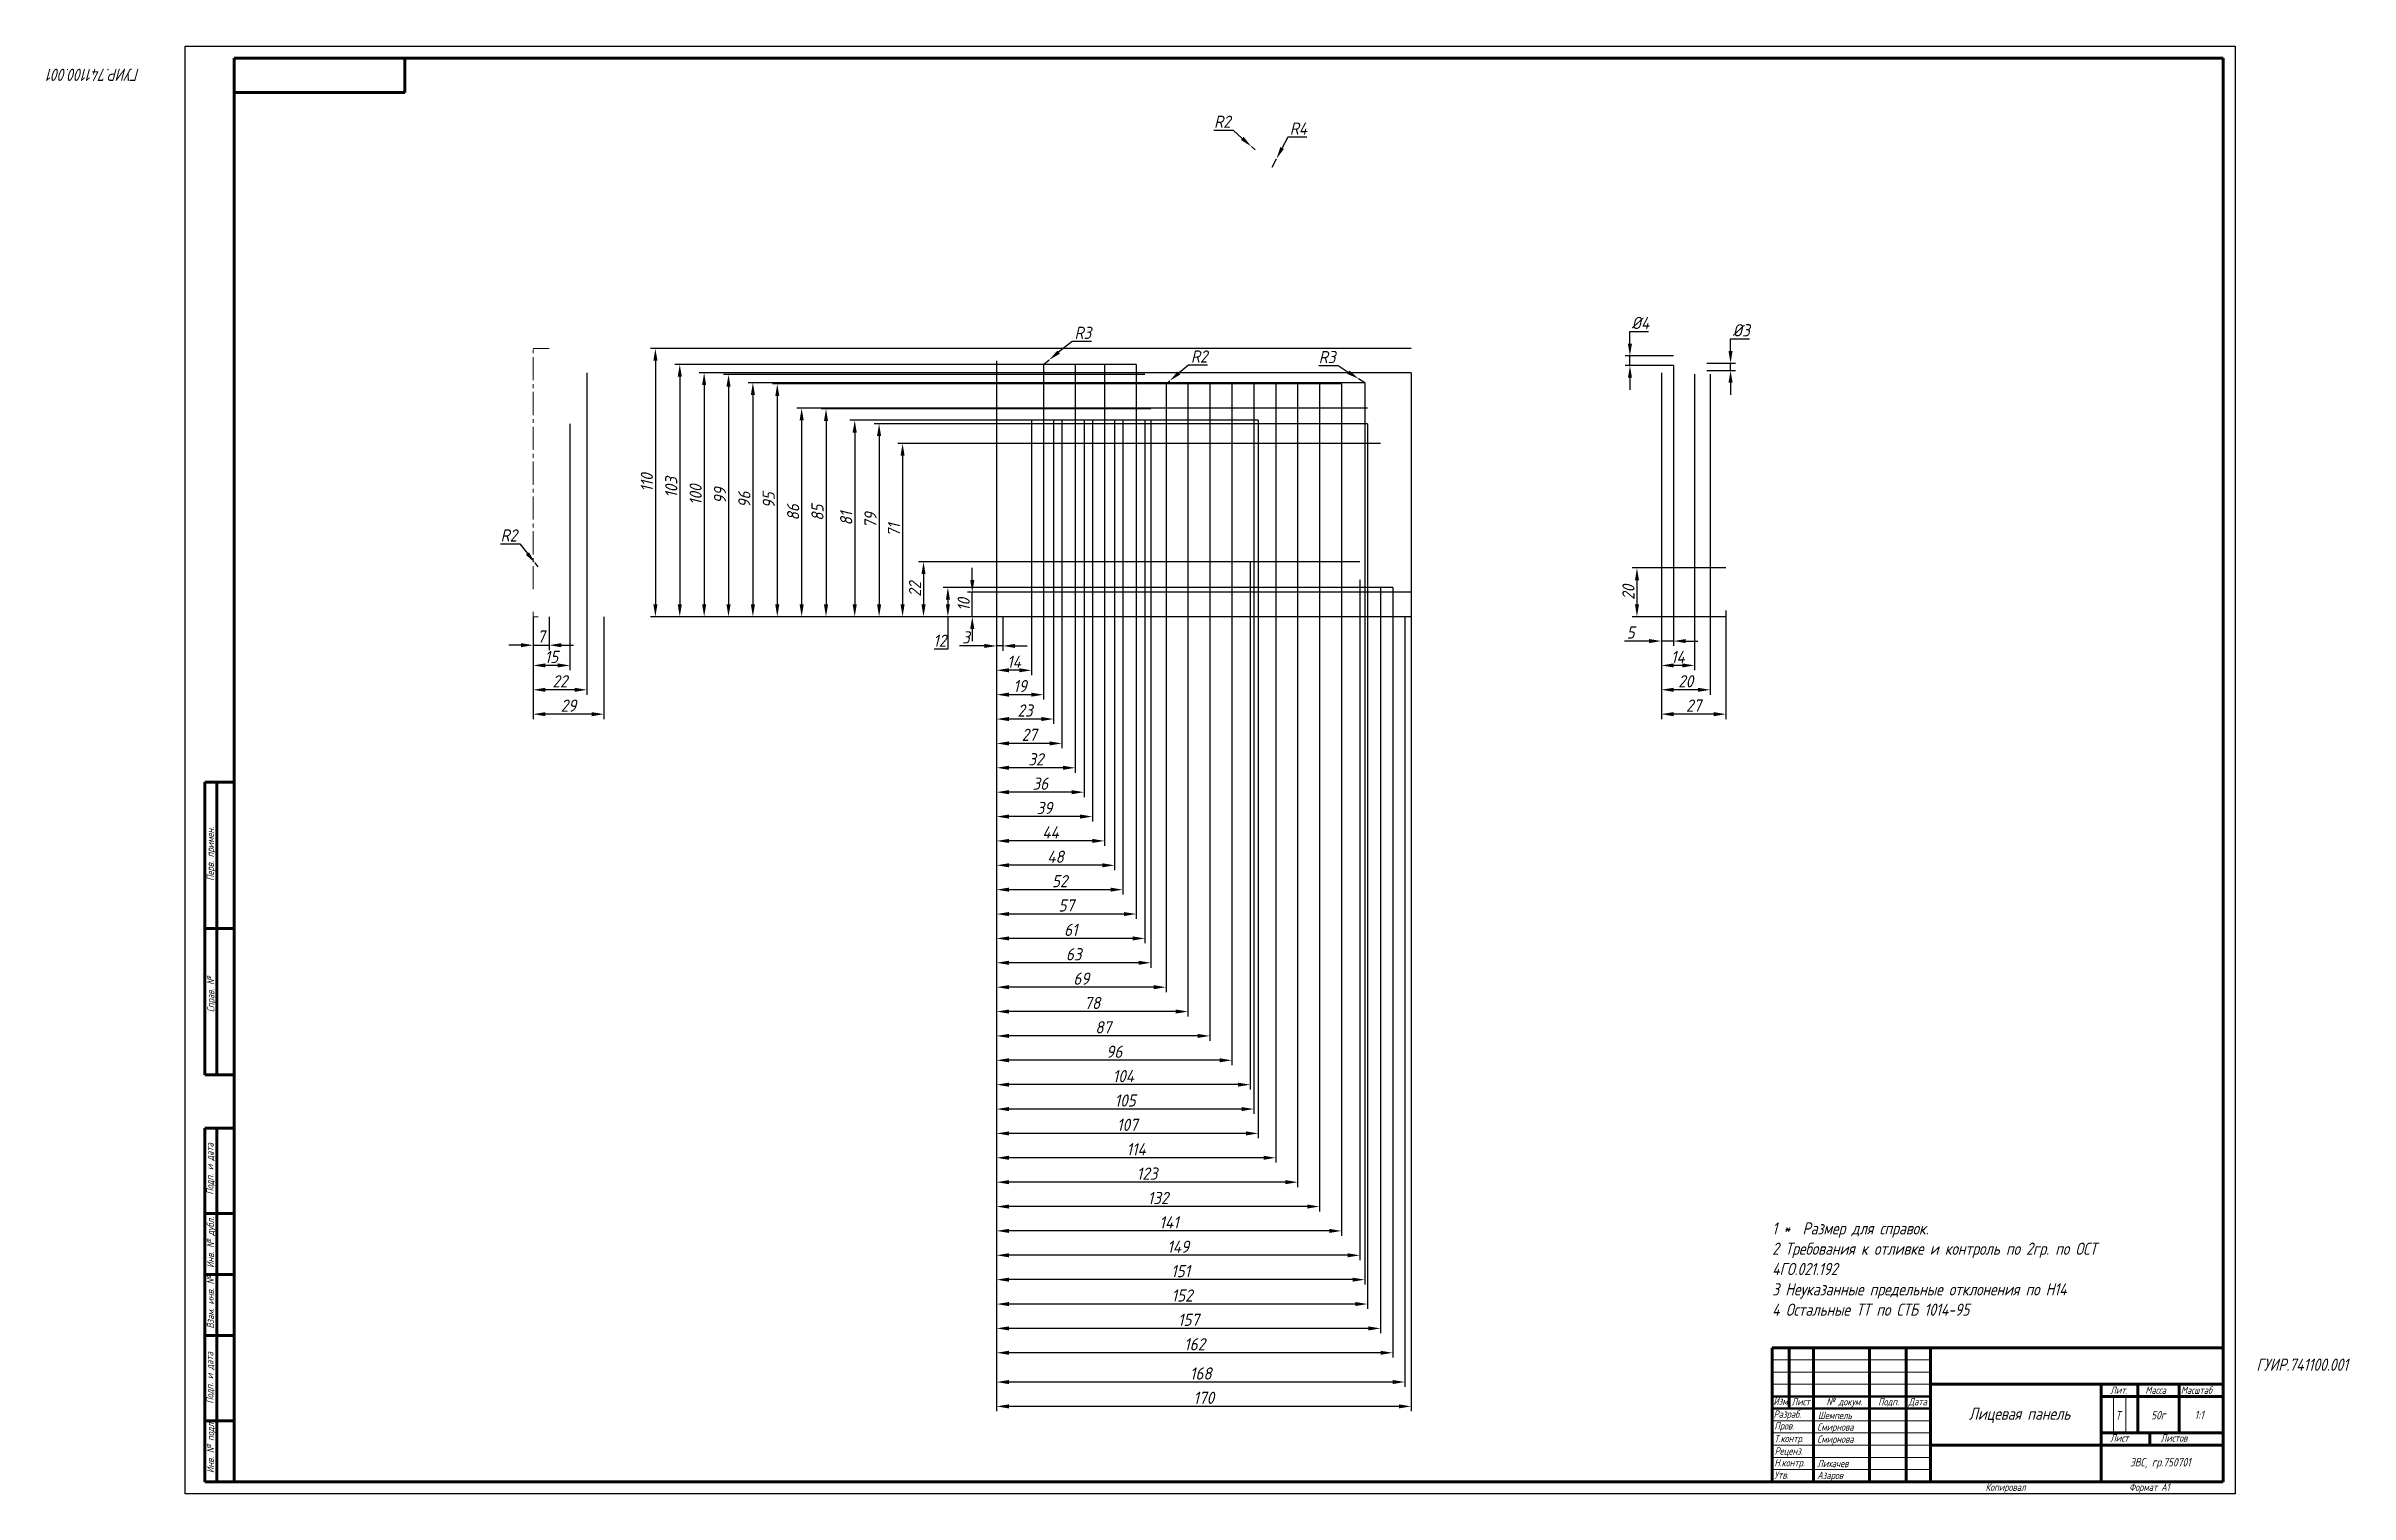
# Paper-space layout 'А1' of a CAD drawing. Header units: millimetres. Extents: x -58 to 887, y -1 to 593.
import ezdxf

# ---------------------------------------------------------------- set-up
doc = ezdxf.new("R2010")
doc.units = ezdxf.units.MM
doc.header["$LTSCALE"] = 0.5
doc.linetypes.add('осевая2', pattern=[28.575, 19.05, -3.175, 3.175, -3.175])
doc.layers.get('0').update_dxf_attribs({"lineweight": 0})
doc.layers.add('KONTUR', color=7, linetype='Continuous')
for name, color, linetype, lineweight in [('Основная', 7, 'Continuous', 60), ('текст', 7, 'Continuous', 30), ('тонкая', 7, 'Continuous', 20), ('штрих-пунктир', 7, 'осевая2', 0)]:
    doc.layers.add(name, color=color, linetype=linetype, lineweight=lineweight)
doc.styles.add('GOST type A0', font='', dxfattribs={"oblique": 15, "height": 3.5})
doc.styles.get("Standard").update_dxf_attribs({"font": 'isocpeui.ttf', "width": 0.9})
doc.styles.get('GOST type A0').set_extended_font_data('GOST type A')
doc.dimstyles.new('Standart', dxfattribs={"dimtxt": 5, "dimasz": 5, "dimexe": 2, "dimexo": 0, "dimgap": 1, "dimtad": 1, "dimtoh": 1, "dimdec": 0, "dimtxsty": 'Standard', "dimcen": 2.5, "dimadec": 0, "dimazin": 0, "dimtfac": 1, "dimtdec": 0, "dimtmove": 0, "dimatfit": 3, "dimldrblk": 'DOTSMALL', "dimfxl": 0, "dimarcsym": 0})

psp = doc.layouts.new('А1')

# ---------------------------------------------------------------- texts
at = {"layer": 'текст', "style": 'GOST type A0', "oblique": 15}
for s, p in [('Перв. примен.', (10.96, 250.72)), ('Справ. №', (11.11, 196.83)), ('Подп. и дата', (10.78, 121.98)), ('Инв. № дубл.', (11.02, 91.95)), ('Взам. инв. №', (11.02, 67.02)), ('Подп. и дата', (10.73, 36.24)), ('Инв. № подл.', (11.02, 7.77))]:
    psp.add_text(s, height=3, rotation=90, dxfattribs=at).set_placement(p)
for s, p in [('Изм', (650.71, 35.7)), ('Лист', (658.18, 35.55)), ('№ докум. ', (672.47, 35.55)), ('Подп.', (693.72, 35.55)), ('Дата', (706.17, 35.55)), ('Лит.', (788.92, 40.27)), ('Масса', (803.3, 40.27)), ('Масштаб', (817.89, 40.27)), ('Разраб.', (650.82, 30.45)), ('Пров.', (651.12, 25.62)), ('Т.контр.', (651.12, 20.43)), ('Лист', (788.92, 20.66)), ('Листов', (809.65, 20.66)), ('Н.контр.', (651.12, 10.5)), ('Реценз.', (651.25, 15.31)), ('Утв.', (651.12, 5.48)), ('Копировал', (737.74, 0.46)), ('Формат А1', (796.67, 0.46))]:
    psp.add_text(s, height=3, dxfattribs=at).set_placement(p)
at = {"layer": 'тонкая', "style": 'GOST type A0', "oblique": 15}
for s, p in [('Т', (791.11, 29.68)), ('50г', (805.66, 29.75)), ('1:1', (823.5, 29.84))]:
    psp.add_text(s, height=3.5, dxfattribs=at).set_placement(p)
at = {"layer": 'тонкая'}
note = psp.add_mtext_dynamic_manual_height_columns('ГУИР.741100.001\\P', width=52.3276, gutter_width=47.88, heights=[3.68, 0], dxfattribs=dict(at, insert=(80.67, 578.91), char_height=5, attachment_point=1, rotation=180, style='GOST type A0'))
at = {"layer": 'тонкая', "insert": (650.21, 110.64), "char_height": 5, "width": 157.0816, "attachment_point": 1, "style": 'GOST type A0'}
psp.add_mtext('\\pt5;1 *  Размер для справок.\\P2 Требования к отливке и контроль по 2гр. по ОСТ \\P4ГО.021.192\\P3 Неуказанные предельные отклонения по H14\\P4 Остальные ТТ по СТБ 1014-95\\P', dxfattribs=at)
at = {"layer": 'тонкая'}
note = psp.add_mtext_dynamic_manual_height_columns('ГУИР.741100.001\\P', width=52.3276, gutter_width=47.88, heights=[3.68, 0], dxfattribs=dict(at, insert=(748.66, 54.72), char_height=5, attachment_point=1, style='GOST type A0'))
at = {"layer": 'тонкая', "attachment_point": 1, "style": 'GOST type A0'}
for s, width, heights, insert, char_height in [('Шемпель', 7.5622, [0], (668.95, 32.94), 3), ('\\pi16.42129;Лицевая панель', 73.8288, [7.3], (714.48, 34.62), 5), ('Смирнова', 7.5622, [0], (668.67, 28.15), 3), ('Смирнова', 7.5622, [0], (668.7, 23.18), 3), ('Лихачев', 7.5622, [0], (668.7, 13.18), 3), ('ЭВС, гр.750701', 28.5892, [2.56], (796.92, 13.96), 3.5), ('Азаров', 7.5622, [0], (668.7, 8.33), 3)]:
    psp.add_mtext_dynamic_manual_height_columns(s, width=width, gutter_width=12.5, heights=heights, dxfattribs=dict(at, insert=insert, char_height=char_height))

# ---------------------------------------------------------------- blocks, each defined once
blk = doc.blocks.new('*D18')
at = {"color": 0, "lineweight": -2, "transparency": 16777216}
for p, q in [((332.06, 359.11), (332.06, 345.11)), ((334.56, 359.11), (334.56, 345.11)), ((327.06, 347.11), (316.87, 347.11)), ((334.56, 347.11), (332.06, 347.11)), ((339.56, 347.11), (344.56, 347.11))]:
    blk.add_line(p, q, dxfattribs=at)
at = {"color": 0, "transparency": 16777216}
for points in [[(327.06, 347.94), (327.06, 346.28), (332.06, 347.11)], [(339.56, 347.94), (339.56, 346.28), (334.56, 347.11)]]:
    blk.add_solid(points, dxfattribs=at)
at = {"color": 0, "transparency": 16777216, "insert": (319.47, 350.61), "char_height": 5, "attachment_point": 5}
blk.add_mtext('3', dxfattribs=at)
blk = doc.blocks.new('_DotSmall')
at = {"color": 0, "linetype": 'ByBlock', "const_width": 0.5}
blk.add_lwpolyline([(-0.0625, 0, 1), (0.0625, 0, 1)], format="xyb", close=True, dxfattribs=at)
blk = doc.blocks.new('*D19')
at = {"color": 0, "lineweight": -2, "transparency": 16777216}
for p, q in [((346.32, 439.67), (346.32, 335.11)), ((332.06, 359.11), (332.06, 335.11)), ((341.32, 337.11), (337.06, 337.11))]:
    blk.add_line(p, q, dxfattribs=at)
at = {"color": 0, "transparency": 16777216}
for points in [[(337.06, 337.94), (337.06, 336.28), (332.06, 337.11)], [(341.32, 337.94), (341.32, 336.28), (346.32, 337.11)]]:
    blk.add_solid(points, dxfattribs=at)
at = {"color": 0, "transparency": 16777216, "insert": (339.19, 340.61), "char_height": 5, "attachment_point": 5}
blk.add_mtext('14', dxfattribs=at)
blk = doc.blocks.new('*D20')
at = {"color": 0, "lineweight": -2, "transparency": 16777216}
for p, q in [((332.06, 462.58), (332.06, 325.11)), ((351.28, 462.58), (351.28, 325.11)), ((346.28, 327.11), (337.06, 327.11))]:
    blk.add_line(p, q, dxfattribs=at)
at = {"color": 0, "transparency": 16777216}
for points in [[(337.06, 327.94), (337.06, 326.28), (332.06, 327.11)], [(346.28, 327.94), (346.28, 326.28), (351.28, 327.11)]]:
    blk.add_solid(points, dxfattribs=at)
at = {"color": 0, "transparency": 16777216, "insert": (341.67, 330.61), "char_height": 5, "attachment_point": 5}
blk.add_mtext('19', dxfattribs=at)
blk = doc.blocks.new('*D21')
at = {"color": 0, "lineweight": -2, "transparency": 16777216}
for p, q in [((332.06, 439.67), (332.06, 315.11)), ((355.4, 439.67), (355.4, 315.11)), ((350.4, 317.11), (337.06, 317.11))]:
    blk.add_line(p, q, dxfattribs=at)
at = {"color": 0, "transparency": 16777216}
for points in [[(337.06, 317.94), (337.06, 316.28), (332.06, 317.11)], [(350.4, 317.94), (350.4, 316.28), (355.4, 317.11)]]:
    blk.add_solid(points, dxfattribs=at)
at = {"color": 0, "transparency": 16777216, "insert": (343.73, 320.61), "char_height": 5, "attachment_point": 5}
blk.add_mtext('23', dxfattribs=at)
blk = doc.blocks.new('*D22')
at = {"color": 0, "lineweight": -2, "transparency": 16777216}
for p, q in [((332.06, 462.58), (332.06, 305.11)), ((358.82, 439.67), (358.82, 305.11)), ((353.82, 307.11), (337.06, 307.11))]:
    blk.add_line(p, q, dxfattribs=at)
at = {"color": 0, "transparency": 16777216}
for points in [[(337.06, 307.94), (337.06, 306.28), (332.06, 307.11)], [(353.82, 307.94), (353.82, 306.28), (358.82, 307.11)]]:
    blk.add_solid(points, dxfattribs=at)
at = {"color": 0, "transparency": 16777216, "insert": (345.44, 310.64), "char_height": 5, "attachment_point": 5}
blk.add_mtext('27', dxfattribs=at)
blk = doc.blocks.new('*D23')
at = {"color": 0, "lineweight": -2, "transparency": 16777216}
for p, q in [((332.06, 462.58), (332.06, 295.11)), ((364.28, 462.58), (364.28, 295.11)), ((359.28, 297.11), (337.06, 297.11))]:
    blk.add_line(p, q, dxfattribs=at)
at = {"color": 0, "transparency": 16777216}
for points in [[(337.06, 297.94), (337.06, 296.28), (332.06, 297.11)], [(359.28, 297.94), (359.28, 296.28), (364.28, 297.11)]]:
    blk.add_solid(points, dxfattribs=at)
at = {"color": 0, "transparency": 16777216, "insert": (348.17, 300.61), "char_height": 5, "attachment_point": 5}
blk.add_mtext('32', dxfattribs=at)
blk = doc.blocks.new('*D24')
at = {"color": 0, "lineweight": -2, "transparency": 16777216}
for p, q in [((332.06, 439.67), (332.06, 285.11)), ((367.9, 439.67), (367.9, 285.11)), ((362.9, 287.11), (337.06, 287.11))]:
    blk.add_line(p, q, dxfattribs=at)
at = {"color": 0, "transparency": 16777216}
for points in [[(337.06, 287.94), (337.06, 286.28), (332.06, 287.11)], [(362.9, 287.94), (362.9, 286.28), (367.9, 287.11)]]:
    blk.add_solid(points, dxfattribs=at)
at = {"color": 0, "transparency": 16777216, "insert": (349.98, 290.61), "char_height": 5, "attachment_point": 5}
blk.add_mtext('36', dxfattribs=at)
blk = doc.blocks.new('*D25')
at = {"color": 0, "lineweight": -2, "transparency": 16777216}
for p, q in [((332.06, 462.58), (332.06, 275.11)), ((371.32, 439.67), (371.32, 275.11)), ((366.32, 277.11), (337.06, 277.11))]:
    blk.add_line(p, q, dxfattribs=at)
at = {"color": 0, "transparency": 16777216}
for points in [[(337.06, 277.94), (337.06, 276.28), (332.06, 277.11)], [(366.32, 277.94), (366.32, 276.28), (371.32, 277.11)]]:
    blk.add_solid(points, dxfattribs=at)
at = {"color": 0, "transparency": 16777216, "insert": (351.69, 280.61), "char_height": 5, "attachment_point": 5}
blk.add_mtext('39', dxfattribs=at)
blk = doc.blocks.new('*D26')
at = {"color": 0, "lineweight": -2, "transparency": 16777216}
for p, q in [((332.06, 464.11), (332.06, 265.11)), ((376.28, 462.58), (376.28, 265.11)), ((371.28, 267.11), (337.06, 267.11))]:
    blk.add_line(p, q, dxfattribs=at)
at = {"color": 0, "transparency": 16777216}
for points in [[(337.06, 267.94), (337.06, 266.28), (332.06, 267.11)], [(371.28, 267.94), (371.28, 266.28), (376.28, 267.11)]]:
    blk.add_solid(points, dxfattribs=at)
at = {"color": 0, "transparency": 16777216, "insert": (354.17, 270.61), "char_height": 5, "attachment_point": 5}
blk.add_mtext('44', dxfattribs=at)
blk = doc.blocks.new('*D27')
at = {"color": 0, "lineweight": -2, "transparency": 16777216}
for p, q in [((332.06, 439.67), (332.06, 255.11)), ((380.4, 439.67), (380.4, 255.11)), ((375.4, 257.11), (337.06, 257.11))]:
    blk.add_line(p, q, dxfattribs=at)
at = {"color": 0, "transparency": 16777216}
for points in [[(337.06, 257.94), (337.06, 256.28), (332.06, 257.11)], [(375.4, 257.94), (375.4, 256.28), (380.4, 257.11)]]:
    blk.add_solid(points, dxfattribs=at)
at = {"color": 0, "transparency": 16777216, "insert": (356.23, 260.61), "char_height": 5, "attachment_point": 5}
blk.add_mtext('48', dxfattribs=at)
blk = doc.blocks.new('*D28')
at = {"color": 0, "lineweight": -2, "transparency": 16777216}
for p, q in [((332.06, 439.67), (332.06, 245.11)), ((383.82, 439.67), (383.82, 245.11)), ((378.82, 247.11), (337.06, 247.11))]:
    blk.add_line(p, q, dxfattribs=at)
at = {"color": 0, "transparency": 16777216}
for points in [[(337.06, 247.94), (337.06, 246.28), (332.06, 247.11)], [(378.82, 247.94), (378.82, 246.28), (383.82, 247.11)]]:
    blk.add_solid(points, dxfattribs=at)
at = {"color": 0, "transparency": 16777216, "insert": (357.94, 250.61), "char_height": 5, "attachment_point": 5}
blk.add_mtext('52', dxfattribs=at)
blk = doc.blocks.new('*D29')
at = {"color": 0, "lineweight": -2, "transparency": 16777216}
for p, q in [((332.06, 462.58), (332.06, 235.11)), ((389.28, 462.58), (389.28, 235.11)), ((384.28, 237.11), (337.06, 237.11))]:
    blk.add_line(p, q, dxfattribs=at)
at = {"color": 0, "transparency": 16777216}
for points in [[(337.06, 237.94), (337.06, 236.28), (332.06, 237.11)], [(384.28, 237.94), (384.28, 236.28), (389.28, 237.11)]]:
    blk.add_solid(points, dxfattribs=at)
at = {"color": 0, "transparency": 16777216, "insert": (360.67, 240.64), "char_height": 5, "attachment_point": 5}
blk.add_mtext('57', dxfattribs=at)
blk = doc.blocks.new('*D30')
at = {"color": 0, "lineweight": -2, "transparency": 16777216}
for p, q in [((332.06, 439.67), (332.06, 225.11)), ((392.9, 439.67), (392.9, 225.11)), ((387.9, 227.11), (337.06, 227.11))]:
    blk.add_line(p, q, dxfattribs=at)
at = {"color": 0, "transparency": 16777216}
for points in [[(337.06, 227.94), (337.06, 226.28), (332.06, 227.11)], [(387.9, 227.94), (387.9, 226.28), (392.9, 227.11)]]:
    blk.add_solid(points, dxfattribs=at)
at = {"color": 0, "transparency": 16777216, "insert": (362.48, 230.61), "char_height": 5, "attachment_point": 5}
blk.add_mtext('61', dxfattribs=at)
blk = doc.blocks.new('*D31')
at = {"color": 0, "lineweight": -2, "transparency": 16777216}
for p, q in [((332.06, 439.67), (332.06, 215.11)), ((395.32, 439.67), (395.32, 215.11)), ((390.32, 217.11), (337.06, 217.11))]:
    blk.add_line(p, q, dxfattribs=at)
at = {"color": 0, "transparency": 16777216}
for points in [[(337.06, 217.94), (337.06, 216.28), (332.06, 217.11)], [(390.32, 217.94), (390.32, 216.28), (395.32, 217.11)]]:
    blk.add_solid(points, dxfattribs=at)
at = {"color": 0, "transparency": 16777216, "insert": (363.69, 220.61), "char_height": 5, "attachment_point": 5}
blk.add_mtext('63', dxfattribs=at)
blk = doc.blocks.new('*D32')
at = {"color": 0, "lineweight": -2, "transparency": 16777216}
for p, q in [((332.06, 454.61), (332.06, 205.11)), ((401.54, 454.61), (401.54, 205.11)), ((396.54, 207.11), (337.06, 207.11))]:
    blk.add_line(p, q, dxfattribs=at)
at = {"color": 0, "transparency": 16777216}
for points in [[(337.06, 207.94), (337.06, 206.28), (332.06, 207.11)], [(396.54, 207.94), (396.54, 206.28), (401.54, 207.11)]]:
    blk.add_solid(points, dxfattribs=at)
at = {"color": 0, "transparency": 16777216, "insert": (366.8, 210.61), "char_height": 5, "attachment_point": 5}
blk.add_mtext('69', dxfattribs=at)
blk = doc.blocks.new('*D33')
at = {"color": 0, "lineweight": -2, "transparency": 16777216}
for p, q in [((332.06, 454.61), (332.06, 195.11)), ((410.54, 454.61), (410.54, 195.11)), ((405.54, 197.11), (337.06, 197.11))]:
    blk.add_line(p, q, dxfattribs=at)
at = {"color": 0, "transparency": 16777216}
for points in [[(337.06, 197.94), (337.06, 196.28), (332.06, 197.11)], [(405.54, 197.94), (405.54, 196.28), (410.54, 197.11)]]:
    blk.add_solid(points, dxfattribs=at)
at = {"color": 0, "transparency": 16777216, "insert": (371.3, 200.64), "char_height": 5, "attachment_point": 5}
blk.add_mtext('78', dxfattribs=at)
blk = doc.blocks.new('*D34')
at = {"color": 0, "lineweight": -2, "transparency": 16777216}
for p, q in [((332.06, 454.61), (332.06, 185.11)), ((419.54, 454.61), (419.54, 185.11)), ((414.54, 187.11), (337.06, 187.11))]:
    blk.add_line(p, q, dxfattribs=at)
at = {"color": 0, "transparency": 16777216}
for points in [[(337.06, 187.94), (337.06, 186.28), (332.06, 187.11)], [(414.54, 187.94), (414.54, 186.28), (419.54, 187.11)]]:
    blk.add_solid(points, dxfattribs=at)
at = {"color": 0, "transparency": 16777216, "insert": (375.8, 190.64), "char_height": 5, "attachment_point": 5}
blk.add_mtext('87', dxfattribs=at)
blk = doc.blocks.new('*D35')
at = {"color": 0, "lineweight": -2, "transparency": 16777216}
for p, q in [((332.06, 454.61), (332.06, 175.11)), ((428.54, 454.61), (428.54, 175.11)), ((423.54, 177.11), (337.06, 177.11))]:
    blk.add_line(p, q, dxfattribs=at)
at = {"color": 0, "transparency": 16777216}
for points in [[(337.06, 177.94), (337.06, 176.28), (332.06, 177.11)], [(423.54, 177.94), (423.54, 176.28), (428.54, 177.11)]]:
    blk.add_solid(points, dxfattribs=at)
at = {"color": 0, "transparency": 16777216, "insert": (380.3, 180.61), "char_height": 5, "attachment_point": 5}
blk.add_mtext('96', dxfattribs=at)
blk = doc.blocks.new('*D36')
at = {"color": 0, "lineweight": -2, "transparency": 16777216}
for p, q in [((332.06, 454.61), (332.06, 165.11)), ((436.05, 381.58), (436.05, 165.11)), ((431.05, 167.11), (337.06, 167.11))]:
    blk.add_line(p, q, dxfattribs=at)
at = {"color": 0, "transparency": 16777216}
for points in [[(337.06, 167.94), (337.06, 166.28), (332.06, 167.11)], [(431.05, 167.94), (431.05, 166.28), (436.05, 167.11)]]:
    blk.add_solid(points, dxfattribs=at)
at = {"color": 0, "transparency": 16777216, "insert": (384.06, 170.61), "char_height": 5, "attachment_point": 5}
blk.add_mtext('104', dxfattribs=at)
blk = doc.blocks.new('*D37')
at = {"color": 0, "lineweight": -2, "transparency": 16777216}
for p, q in [((332.06, 454.61), (332.06, 155.11)), ((437.54, 454.61), (437.54, 155.11)), ((432.54, 157.11), (337.06, 157.11))]:
    blk.add_line(p, q, dxfattribs=at)
at = {"color": 0, "transparency": 16777216}
for points in [[(337.06, 157.94), (337.06, 156.28), (332.06, 157.11)], [(432.54, 157.94), (432.54, 156.28), (437.54, 157.11)]]:
    blk.add_solid(points, dxfattribs=at)
at = {"color": 0, "transparency": 16777216, "insert": (384.8, 160.61), "char_height": 5, "attachment_point": 5}
blk.add_mtext('105', dxfattribs=at)
blk = doc.blocks.new('*D38')
at = {"color": 0, "lineweight": -2, "transparency": 16777216}
for p, q in [((332.06, 454.61), (332.06, 135.11)), ((446.54, 454.61), (446.54, 135.11)), ((441.54, 137.11), (337.06, 137.11))]:
    blk.add_line(p, q, dxfattribs=at)
at = {"color": 0, "transparency": 16777216}
for points in [[(337.06, 137.94), (337.06, 136.28), (332.06, 137.11)], [(441.54, 137.94), (441.54, 136.28), (446.54, 137.11)]]:
    blk.add_solid(points, dxfattribs=at)
at = {"color": 0, "transparency": 16777216, "insert": (389.3, 140.61), "char_height": 5, "attachment_point": 5}
blk.add_mtext('114', dxfattribs=at)
blk = doc.blocks.new('*D39')
at = {"color": 0, "lineweight": -2, "transparency": 16777216}
for p, q in [((332.06, 454.61), (332.06, 125.11)), ((455.54, 454.61), (455.54, 125.11)), ((450.54, 127.11), (337.06, 127.11))]:
    blk.add_line(p, q, dxfattribs=at)
at = {"color": 0, "transparency": 16777216}
for points in [[(337.06, 127.94), (337.06, 126.28), (332.06, 127.11)], [(450.54, 127.94), (450.54, 126.28), (455.54, 127.11)]]:
    blk.add_solid(points, dxfattribs=at)
at = {"color": 0, "transparency": 16777216, "insert": (393.8, 130.61), "char_height": 5, "attachment_point": 5}
blk.add_mtext('123', dxfattribs=at)
blk = doc.blocks.new('*D40')
at = {"color": 0, "lineweight": -2, "transparency": 16777216}
for p, q in [((332.06, 454.61), (332.06, 115.11)), ((464.54, 454.61), (464.54, 115.11)), ((459.54, 117.11), (337.06, 117.11))]:
    blk.add_line(p, q, dxfattribs=at)
at = {"color": 0, "transparency": 16777216}
for points in [[(337.06, 117.94), (337.06, 116.28), (332.06, 117.11)], [(459.54, 117.94), (459.54, 116.28), (464.54, 117.11)]]:
    blk.add_solid(points, dxfattribs=at)
at = {"color": 0, "transparency": 16777216, "insert": (398.3, 120.61), "char_height": 5, "attachment_point": 5}
blk.add_mtext('132', dxfattribs=at)
blk = doc.blocks.new('*D41')
at = {"color": 0, "lineweight": -2, "transparency": 16777216}
for p, q in [((332.06, 454.61), (332.06, 105.11)), ((473.54, 454.61), (473.54, 105.11)), ((468.54, 107.11), (337.06, 107.11))]:
    blk.add_line(p, q, dxfattribs=at)
at = {"color": 0, "transparency": 16777216}
for points in [[(337.06, 107.94), (337.06, 106.28), (332.06, 107.11)], [(468.54, 107.94), (468.54, 106.28), (473.54, 107.11)]]:
    blk.add_solid(points, dxfattribs=at)
at = {"color": 0, "transparency": 16777216, "insert": (402.8, 110.61), "char_height": 5, "attachment_point": 5}
blk.add_mtext('141', dxfattribs=at)
blk = doc.blocks.new('*D42')
at = {"color": 0, "lineweight": -2, "transparency": 16777216}
for p, q in [((332.06, 374.23), (332.06, 95.11)), ((481.05, 374.23), (481.05, 95.11)), ((476.05, 97.11), (337.06, 97.11))]:
    blk.add_line(p, q, dxfattribs=at)
at = {"color": 0, "transparency": 16777216}
for points in [[(337.06, 97.94), (337.06, 96.28), (332.06, 97.11)], [(476.05, 97.94), (476.05, 96.28), (481.05, 97.11)]]:
    blk.add_solid(points, dxfattribs=at)
at = {"color": 0, "transparency": 16777216, "insert": (406.56, 100.61), "char_height": 5, "attachment_point": 5}
blk.add_mtext('149', dxfattribs=at)
blk = doc.blocks.new('*D43')
at = {"color": 0, "lineweight": -2, "transparency": 16777216}
for p, q in [((332.06, 455.11), (332.06, 85.11)), ((483.06, 455.11), (483.06, 85.11)), ((478.06, 87.11), (337.06, 87.11))]:
    blk.add_line(p, q, dxfattribs=at)
at = {"color": 0, "transparency": 16777216}
for points in [[(337.06, 87.94), (337.06, 86.28), (332.06, 87.11)], [(478.06, 87.94), (478.06, 86.28), (483.06, 87.11)]]:
    blk.add_solid(points, dxfattribs=at)
at = {"color": 0, "transparency": 16777216, "insert": (407.56, 90.61), "char_height": 5, "attachment_point": 5}
blk.add_mtext('151', dxfattribs=at)
blk = doc.blocks.new('*D44')
at = {"color": 0, "lineweight": -2, "transparency": 16777216}
for p, q in [((332.06, 438.21), (332.06, 75.11)), ((484.23, 438.21), (484.23, 75.11)), ((479.23, 77.11), (337.06, 77.11))]:
    blk.add_line(p, q, dxfattribs=at)
at = {"color": 0, "transparency": 16777216}
for points in [[(337.06, 77.94), (337.06, 76.28), (332.06, 77.11)], [(479.23, 77.94), (479.23, 76.28), (484.23, 77.11)]]:
    blk.add_solid(points, dxfattribs=at)
at = {"color": 0, "transparency": 16777216, "insert": (408.15, 80.61), "char_height": 5, "attachment_point": 5}
blk.add_mtext('152', dxfattribs=at)
blk = doc.blocks.new('*D45')
at = {"color": 0, "lineweight": -2, "transparency": 16777216}
for p, q in [((332.06, 371.11), (332.06, 65.11)), ((489.54, 371.11), (489.54, 65.11)), ((484.54, 67.11), (337.06, 67.11))]:
    blk.add_line(p, q, dxfattribs=at)
at = {"color": 0, "transparency": 16777216}
for points in [[(337.06, 67.94), (337.06, 66.28), (332.06, 67.11)], [(484.54, 67.94), (484.54, 66.28), (489.54, 67.11)]]:
    blk.add_solid(points, dxfattribs=at)
at = {"color": 0, "transparency": 16777216, "insert": (410.8, 70.64), "char_height": 5, "attachment_point": 5}
blk.add_mtext('157', dxfattribs=at)
blk = doc.blocks.new('*D46')
at = {"color": 0, "lineweight": -2, "transparency": 16777216}
for p, q in [((332.06, 371.11), (332.06, 55.11)), ((494.54, 371.11), (494.54, 55.11)), ((489.54, 57.11), (337.06, 57.11))]:
    blk.add_line(p, q, dxfattribs=at)
at = {"color": 0, "transparency": 16777216}
for points in [[(337.06, 57.94), (337.06, 56.28), (332.06, 57.11)], [(489.54, 57.94), (489.54, 56.28), (494.54, 57.11)]]:
    blk.add_solid(points, dxfattribs=at)
at = {"color": 0, "transparency": 16777216, "insert": (413.3, 60.61), "char_height": 5, "attachment_point": 5}
blk.add_mtext('162', dxfattribs=at)
blk = doc.blocks.new('*D47')
at = {"color": 0, "lineweight": -2, "transparency": 16777216}
for p, q in [((332.06, 359.11), (332.06, 43.11)), ((499.56, 359.11), (499.56, 43.11)), ((494.56, 45.11), (337.06, 45.11))]:
    blk.add_line(p, q, dxfattribs=at)
at = {"color": 0, "transparency": 16777216}
for points in [[(337.06, 45.94), (337.06, 44.28), (332.06, 45.11)], [(494.56, 45.94), (494.56, 44.28), (499.56, 45.11)]]:
    blk.add_solid(points, dxfattribs=at)
at = {"color": 0, "transparency": 16777216, "insert": (415.81, 48.61), "char_height": 5, "attachment_point": 5}
blk.add_mtext('168', dxfattribs=at)
blk = doc.blocks.new('*D48')
at = {"color": 0, "lineweight": -2, "transparency": 16777216}
for p, q in [((332.06, 459.11), (332.06, 33.11)), ((502.06, 459.11), (502.06, 33.11)), ((497.06, 35.11), (337.06, 35.11))]:
    blk.add_line(p, q, dxfattribs=at)
at = {"color": 0, "transparency": 16777216}
for points in [[(337.06, 35.94), (337.06, 34.28), (332.06, 35.11)], [(497.06, 35.94), (497.06, 34.28), (502.06, 35.11)]]:
    blk.add_solid(points, dxfattribs=at)
at = {"color": 0, "transparency": 16777216, "insert": (417.06, 38.64), "char_height": 5, "attachment_point": 5}
blk.add_mtext('170', dxfattribs=at)
blk = doc.blocks.new('*D49')
at = {"color": 0, "lineweight": -2, "transparency": 16777216}
for p, q in [((332.06, 439.67), (332.06, 145.11)), ((439.32, 439.67), (439.32, 145.11)), ((434.32, 147.11), (337.06, 147.11))]:
    blk.add_line(p, q, dxfattribs=at)
at = {"color": 0, "transparency": 16777216}
for points in [[(337.06, 147.94), (337.06, 146.28), (332.06, 147.11)], [(434.32, 147.94), (434.32, 146.28), (439.32, 147.11)]]:
    blk.add_solid(points, dxfattribs=at)
at = {"color": 0, "transparency": 16777216, "insert": (385.69, 150.64), "char_height": 5, "attachment_point": 5}
blk.add_mtext('107', dxfattribs=at)
blk = doc.blocks.new('*D50')
at = {"color": 0, "lineweight": -2, "transparency": 16777216}
for p, q in [((322.06, 374.11), (322.06, 379.11)), ((502.06, 369.11), (320.06, 369.11)), ((322.06, 359.11), (322.06, 369.11)), ((502.06, 359.11), (320.06, 359.11)), ((322.06, 354.11), (322.06, 349.11))]:
    blk.add_line(p, q, dxfattribs=at)
at = {"color": 0, "transparency": 16777216}
for points in [[(321.23, 374.11), (322.9, 374.11), (322.06, 369.11)], [(321.23, 354.11), (322.9, 354.11), (322.06, 359.11)]]:
    blk.add_solid(points, dxfattribs=at)
at = {"color": 0, "transparency": 16777216, "insert": (318.56, 364.11), "char_height": 5, "attachment_point": 5, "rotation": 90}
blk.add_mtext('10', dxfattribs=at)
blk = doc.blocks.new('*D51')
at = {"color": 0, "lineweight": -2, "transparency": 16777216}
for p, q in [((494.54, 371.11), (310.06, 371.11)), ((312.06, 366.11), (312.06, 364.11)), ((494.54, 359.11), (310.06, 359.11)), ((312.06, 359.11), (312.06, 345.76)), ((312.06, 345.76), (306.37, 345.76))]:
    blk.add_line(p, q, dxfattribs=at)
at = {"color": 0, "transparency": 16777216}
for points in [[(311.23, 366.11), (312.9, 366.11), (312.06, 371.11)], [(311.23, 364.11), (312.9, 364.11), (312.06, 359.11)]]:
    blk.add_solid(points, dxfattribs=at)
at = {"color": 0, "transparency": 16777216, "insert": (308.72, 349.26), "char_height": 5, "attachment_point": 5}
blk.add_mtext('12', dxfattribs=at)
blk = doc.blocks.new('*D52')
at = {"color": 0, "lineweight": -2, "transparency": 16777216}
for p, q in [((481.05, 381.58), (300.06, 381.58)), ((302.06, 376.58), (302.06, 364.11)), ((481.05, 359.11), (300.06, 359.11))]:
    blk.add_line(p, q, dxfattribs=at)
at = {"color": 0, "transparency": 16777216}
for points in [[(301.23, 376.58), (302.9, 376.58), (302.06, 381.58)], [(301.23, 364.11), (302.9, 364.11), (302.06, 359.11)]]:
    blk.add_solid(points, dxfattribs=at)
at = {"color": 0, "transparency": 16777216, "insert": (298.56, 370.35), "char_height": 5, "attachment_point": 5, "rotation": 90}
blk.add_mtext('22', dxfattribs=at)
blk = doc.blocks.new('*D53')
at = {"color": 0, "lineweight": -2, "transparency": 16777216}
for p, q in [((489.54, 430.11), (291.47, 430.11)), ((293.47, 425.11), (293.47, 364.11)), ((489.54, 359.11), (291.47, 359.11))]:
    blk.add_line(p, q, dxfattribs=at)
at = {"color": 0, "transparency": 16777216}
for points in [[(292.64, 425.11), (294.3, 425.11), (293.47, 430.11)], [(292.64, 364.11), (294.3, 364.11), (293.47, 359.11)]]:
    blk.add_solid(points, dxfattribs=at)
at = {"color": 0, "transparency": 16777216, "insert": (289.94, 394.61), "char_height": 5, "attachment_point": 5, "rotation": 90}
blk.add_mtext('71', dxfattribs=at)
blk = doc.blocks.new('*D54')
at = {"color": 0, "lineweight": -2, "transparency": 16777216}
for p, q in [((484.23, 438.21), (281.83, 438.21)), ((283.83, 433.21), (283.83, 364.11)), ((484.23, 359.11), (281.83, 359.11))]:
    blk.add_line(p, q, dxfattribs=at)
at = {"color": 0, "transparency": 16777216}
for points in [[(283, 433.21), (284.67, 433.21), (283.83, 438.21)], [(283, 364.11), (284.67, 364.11), (283.83, 359.11)]]:
    blk.add_solid(points, dxfattribs=at)
at = {"color": 0, "transparency": 16777216, "insert": (280.3, 398.66), "char_height": 5, "attachment_point": 5, "rotation": 90}
blk.add_mtext('79', dxfattribs=at)
blk = doc.blocks.new('*D55')
at = {"color": 0, "lineweight": -2, "transparency": 16777216}
for p, q in [((439.32, 439.67), (271.83, 439.67)), ((273.83, 434.67), (273.83, 364.11)), ((439.32, 359.11), (271.83, 359.11))]:
    blk.add_line(p, q, dxfattribs=at)
at = {"color": 0, "transparency": 16777216}
for points in [[(272.99, 434.67), (274.66, 434.67), (273.83, 439.67)], [(272.99, 364.11), (274.66, 364.11), (273.83, 359.11)]]:
    blk.add_solid(points, dxfattribs=at)
at = {"color": 0, "transparency": 16777216, "insert": (270.33, 399.39), "char_height": 5, "attachment_point": 5, "rotation": 90}
blk.add_mtext('81', dxfattribs=at)
blk = doc.blocks.new('*D56')
at = {"color": 0, "lineweight": -2, "transparency": 16777216}
for p, q in [((484.23, 444.7), (250.06, 444.7)), ((252.06, 439.7), (252.06, 364.11)), ((484.23, 359.11), (250.06, 359.11))]:
    blk.add_line(p, q, dxfattribs=at)
at = {"color": 0, "transparency": 16777216}
for points in [[(251.23, 439.7), (252.9, 439.7), (252.06, 444.7)], [(251.23, 364.11), (252.9, 364.11), (252.06, 359.11)]]:
    blk.add_solid(points, dxfattribs=at)
at = {"color": 0, "transparency": 16777216, "insert": (248.56, 401.91), "char_height": 5, "attachment_point": 5, "rotation": 90}
blk.add_mtext('86', dxfattribs=at)
blk = doc.blocks.new('*D57')
at = {"color": 0, "lineweight": -2, "transparency": 16777216}
for p, q in [((395.32, 444.42), (260.06, 444.42)), ((262.06, 439.42), (262.06, 364.11)), ((395.32, 359.11), (260.06, 359.11))]:
    blk.add_line(p, q, dxfattribs=at)
at = {"color": 0, "transparency": 16777216}
for points in [[(261.23, 439.42), (262.9, 439.42), (262.06, 444.42)], [(261.23, 364.11), (262.9, 364.11), (262.06, 359.11)]]:
    blk.add_solid(points, dxfattribs=at)
at = {"color": 0, "transparency": 16777216, "insert": (258.56, 401.76), "char_height": 5, "attachment_point": 5, "rotation": 90}
blk.add_mtext('85', dxfattribs=at)
blk = doc.blocks.new('*D58')
at = {"color": 0, "lineweight": -2, "transparency": 16777216}
for p, q in [((473.54, 454.61), (240.06, 454.61)), ((242.06, 449.61), (242.06, 364.11)), ((473.54, 359.11), (240.06, 359.11))]:
    blk.add_line(p, q, dxfattribs=at)
at = {"color": 0, "transparency": 16777216}
for points in [[(241.23, 449.61), (242.9, 449.61), (242.06, 454.61)], [(241.23, 364.11), (242.9, 364.11), (242.06, 359.11)]]:
    blk.add_solid(points, dxfattribs=at)
at = {"color": 0, "transparency": 16777216, "insert": (238.56, 406.86), "char_height": 5, "attachment_point": 5, "rotation": 90}
blk.add_mtext('95', dxfattribs=at)
blk = doc.blocks.new('*D59')
at = {"color": 0, "lineweight": -2, "transparency": 16777216}
for p, q in [((483.06, 455.11), (230.06, 455.11)), ((232.06, 450.11), (232.06, 364.11)), ((483.06, 359.11), (230.06, 359.11))]:
    blk.add_line(p, q, dxfattribs=at)
at = {"color": 0, "transparency": 16777216}
for points in [[(231.23, 450.11), (232.9, 450.11), (232.06, 455.11)], [(231.23, 364.11), (232.9, 364.11), (232.06, 359.11)]]:
    blk.add_solid(points, dxfattribs=at)
at = {"color": 0, "transparency": 16777216, "insert": (228.56, 407.11), "char_height": 5, "attachment_point": 5, "rotation": 90}
blk.add_mtext('96', dxfattribs=at)
blk = doc.blocks.new('*D60')
at = {"color": 0, "lineweight": -2, "transparency": 16777216}
for p, q in [((502.06, 459.11), (210.06, 459.11)), ((212.06, 454.11), (212.06, 364.11)), ((502.06, 359.11), (210.06, 359.11))]:
    blk.add_line(p, q, dxfattribs=at)
at = {"color": 0, "transparency": 16777216}
for points in [[(211.23, 454.11), (212.9, 454.11), (212.06, 459.11)], [(211.23, 364.11), (212.9, 364.11), (212.06, 359.11)]]:
    blk.add_solid(points, dxfattribs=at)
at = {"color": 0, "transparency": 16777216, "insert": (208.56, 409.11), "char_height": 5, "attachment_point": 5, "rotation": 90}
blk.add_mtext('100', dxfattribs=at)
blk = doc.blocks.new('*D61')
at = {"color": 0, "lineweight": -2, "transparency": 16777216}
for p, q in [((392.9, 458.42), (220.06, 458.42)), ((222.06, 453.42), (222.06, 364.11)), ((392.9, 359.11), (220.06, 359.11))]:
    blk.add_line(p, q, dxfattribs=at)
at = {"color": 0, "transparency": 16777216}
for points in [[(221.23, 453.42), (222.9, 453.42), (222.06, 458.42)], [(221.23, 364.11), (222.9, 364.11), (222.06, 359.11)]]:
    blk.add_solid(points, dxfattribs=at)
at = {"color": 0, "transparency": 16777216, "insert": (218.56, 408.77), "char_height": 5, "attachment_point": 5, "rotation": 90}
blk.add_mtext('99', dxfattribs=at)
blk = doc.blocks.new('*D62')
at = {"color": 0, "lineweight": -2, "transparency": 16777216}
for p, q in [((389.28, 462.58), (200.06, 462.58)), ((202.06, 457.58), (202.06, 364.11)), ((389.28, 359.11), (200.06, 359.11))]:
    blk.add_line(p, q, dxfattribs=at)
at = {"color": 0, "transparency": 16777216}
for points in [[(201.23, 457.58), (202.9, 457.58), (202.06, 462.58)], [(201.23, 364.11), (202.9, 364.11), (202.06, 359.11)]]:
    blk.add_solid(points, dxfattribs=at)
at = {"color": 0, "transparency": 16777216, "insert": (198.56, 412.14), "char_height": 5, "attachment_point": 5, "rotation": 90}
blk.add_mtext('103', dxfattribs=at)
blk = doc.blocks.new('*D63')
at = {"color": 0, "lineweight": -2, "transparency": 16777216}
for p, q in [((502.06, 469.11), (190.06, 469.11)), ((192.06, 464.11), (192.06, 364.11)), ((502.06, 359.11), (190.06, 359.11))]:
    blk.add_line(p, q, dxfattribs=at)
at = {"color": 0, "transparency": 16777216}
for points in [[(191.23, 464.11), (192.9, 464.11), (192.06, 469.11)], [(191.23, 364.11), (192.9, 364.11), (192.06, 359.11)]]:
    blk.add_solid(points, dxfattribs=at)
at = {"color": 0, "transparency": 16777216, "insert": (188.56, 414.11), "char_height": 5, "attachment_point": 5, "rotation": 90}
blk.add_mtext('110', dxfattribs=at)
blk = doc.blocks.new('*D64')
at = {"color": 0, "lineweight": -2, "transparency": 16777216}
for p, q in [((351.28, 462.58), (353.62, 464.47)), ((362.99, 472.06), (357.5, 467.62)), ((370.91, 472.06), (362.99, 472.06))]:
    blk.add_line(p, q, dxfattribs=at)
at = {"color": 0, "transparency": 16777216}
blk.add_solid([(356.98, 468.27), (358.03, 466.97), (353.62, 464.47)], dxfattribs=at)
at = {"color": 0, "transparency": 16777216, "insert": (367.45, 475.56), "char_height": 5, "attachment_point": 5}
blk.add_mtext('R3', dxfattribs=at)
blk = doc.blocks.new('*D65')
at = {"color": 0, "lineweight": -2, "transparency": 16777216}
for p, q in [((401.54, 454.61), (403.07, 455.9)), ((410.7, 462.35), (406.89, 459.13)), ((418.63, 462.35), (410.7, 462.35))]:
    blk.add_line(p, q, dxfattribs=at)
at = {"color": 0, "transparency": 16777216}
blk.add_solid([(406.35, 459.76), (407.42, 458.49), (403.07, 455.9)], dxfattribs=at)
at = {"color": 0, "transparency": 16777216, "insert": (415.17, 465.85), "char_height": 5, "attachment_point": 5}
blk.add_mtext('R2', dxfattribs=at)
blk = doc.blocks.new('*D66')
at = {"color": 0, "lineweight": -2, "transparency": 16777216}
for p, q in [((464.19, 462.11), (472.11, 462.11)), ((472.11, 462.11), (476.32, 459.41)), ((483.06, 455.11), (480.54, 456.72))]:
    blk.add_line(p, q, dxfattribs=at)
at = {"color": 0, "transparency": 16777216}
blk.add_solid([(476.77, 460.12), (475.87, 458.71), (480.54, 456.72)], dxfattribs=at)
at = {"color": 0, "transparency": 16777216, "insert": (467.65, 465.61), "char_height": 5, "attachment_point": 5}
blk.add_mtext('R3', dxfattribs=at)
blk = doc.blocks.new('*D67')
at = {"color": 0, "lineweight": -2, "transparency": 16777216}
for p, q in [((128.5, 388.94), (136.42, 388.94)), ((136.42, 388.94), (139.55, 385.04)), ((143.93, 379.58), (142.68, 381.14))]:
    blk.add_line(p, q, dxfattribs=at)
at = {"color": 0, "transparency": 16777216}
blk.add_solid([(140.2, 385.57), (138.9, 384.52), (142.68, 381.14)], dxfattribs=at)
at = {"color": 0, "transparency": 16777216, "insert": (131.96, 392.44), "char_height": 5, "attachment_point": 5}
blk.add_mtext('R2', dxfattribs=at)
blk = doc.blocks.new('*D68')
at = {"color": 0, "lineweight": -2, "transparency": 16777216}
for p, q in [((451.5, 555.86), (449.19, 551.43)), ((459.25, 555.86), (451.5, 555.86)), ((445.04, 543.47), (446.88, 546.99))]:
    blk.add_line(p, q, dxfattribs=at)
at = {"color": 0, "transparency": 16777216}
blk.add_solid([(448.45, 551.81), (449.93, 551.04), (446.88, 546.99)], dxfattribs=at)
at = {"color": 0, "transparency": 16777216, "insert": (455.88, 559.36), "char_height": 5, "attachment_point": 5}
blk.add_mtext('R4', dxfattribs=at)
blk = doc.blocks.new('*D69')
at = {"color": 0, "lineweight": -2, "transparency": 16777216}
for p, q in [((421.2, 558.67), (429.12, 558.67)), ((429.12, 558.67), (432.84, 555.33)), ((438.05, 550.65), (436.56, 551.99))]:
    blk.add_line(p, q, dxfattribs=at)
at = {"color": 0, "transparency": 16777216}
blk.add_solid([(433.4, 555.95), (432.29, 554.71), (436.56, 551.99)], dxfattribs=at)
at = {"color": 0, "transparency": 16777216, "insert": (424.66, 562.17), "char_height": 5, "attachment_point": 5}
blk.add_mtext('R2', dxfattribs=at)
blk = doc.blocks.new('*D70')
at = {"color": 0, "lineweight": -2, "transparency": 16777216}
for p, q in [((141.93, 359.11), (141.93, 345.41)), ((148.44, 359.11), (148.44, 345.41)), ((136.93, 347.41), (131.93, 347.41)), ((141.93, 347.41), (148.44, 347.41)), ((153.44, 347.41), (158.44, 347.41))]:
    blk.add_line(p, q, dxfattribs=at)
at = {"color": 0, "transparency": 16777216}
for points in [[(136.93, 348.24), (136.93, 346.58), (141.93, 347.41)], [(153.44, 348.24), (153.44, 346.58), (148.44, 347.41)]]:
    blk.add_solid(points, dxfattribs=at)
at = {"color": 0, "transparency": 16777216, "insert": (145.18, 350.94), "char_height": 5, "attachment_point": 5}
blk.add_mtext('7', dxfattribs=at)
blk = doc.blocks.new('*D71')
at = {"color": 0, "lineweight": -2, "transparency": 16777216}
for p, q in [((156.93, 438.21), (156.93, 337.11)), ((141.93, 359.11), (141.93, 337.11)), ((151.93, 339.11), (146.93, 339.11))]:
    blk.add_line(p, q, dxfattribs=at)
at = {"color": 0, "transparency": 16777216}
for points in [[(146.93, 339.94), (146.93, 338.28), (141.93, 339.11)], [(151.93, 339.94), (151.93, 338.28), (156.93, 339.11)]]:
    blk.add_solid(points, dxfattribs=at)
at = {"color": 0, "transparency": 16777216, "insert": (149.43, 342.61), "char_height": 5, "attachment_point": 5}
blk.add_mtext('15', dxfattribs=at)
blk = doc.blocks.new('*D72')
at = {"color": 0, "lineweight": -2, "transparency": 16777216}
for p, q in [((163.94, 459.11), (163.94, 327.11)), ((141.93, 359.11), (141.93, 327.11)), ((158.94, 329.11), (146.93, 329.11))]:
    blk.add_line(p, q, dxfattribs=at)
at = {"color": 0, "transparency": 16777216}
for points in [[(146.93, 329.94), (146.93, 328.28), (141.93, 329.11)], [(158.94, 329.94), (158.94, 328.28), (163.94, 329.11)]]:
    blk.add_solid(points, dxfattribs=at)
at = {"color": 0, "transparency": 16777216, "insert": (152.93, 332.61), "char_height": 5, "attachment_point": 5}
blk.add_mtext('22', dxfattribs=at)
blk = doc.blocks.new('*D73')
at = {"color": 0, "lineweight": -2, "transparency": 16777216}
for p, q in [((141.93, 359.11), (141.93, 317.11)), ((170.94, 359.11), (170.94, 317.11)), ((165.94, 319.11), (146.93, 319.11))]:
    blk.add_line(p, q, dxfattribs=at)
at = {"color": 0, "transparency": 16777216}
for points in [[(146.93, 319.94), (146.93, 318.28), (141.93, 319.11)], [(165.94, 319.94), (165.94, 318.28), (170.94, 319.11)]]:
    blk.add_solid(points, dxfattribs=at)
at = {"color": 0, "transparency": 16777216, "insert": (156.43, 322.61), "char_height": 5, "attachment_point": 5}
blk.add_mtext('29', dxfattribs=at)
blk = doc.blocks.new('*D74')
at = {"color": 0, "lineweight": -2, "transparency": 16777216}
for p, q in [((609.75, 462.11), (609.75, 347.11)), ((604.75, 359.11), (604.75, 347.11)), ((599.75, 349.11), (589.59, 349.11)), ((609.75, 349.11), (604.75, 349.11)), ((614.75, 349.11), (619.75, 349.11))]:
    blk.add_line(p, q, dxfattribs=at)
at = {"color": 0, "transparency": 16777216}
for points in [[(599.75, 349.94), (599.75, 348.28), (604.75, 349.11)], [(614.75, 349.94), (614.75, 348.28), (609.75, 349.11)]]:
    blk.add_solid(points, dxfattribs=at)
at = {"color": 0, "transparency": 16777216, "insert": (592.17, 352.61), "char_height": 5, "attachment_point": 5}
blk.add_mtext('5', dxfattribs=at)
blk = doc.blocks.new('*D75')
at = {"color": 0, "lineweight": -2, "transparency": 16777216}
for p, q in [((604.75, 459.11), (604.75, 337.11)), ((618.36, 458.61), (618.36, 337.11)), ((613.36, 339.11), (609.75, 339.11))]:
    blk.add_line(p, q, dxfattribs=at)
at = {"color": 0, "transparency": 16777216}
for points in [[(609.75, 339.94), (609.75, 338.28), (604.75, 339.11)], [(613.36, 339.94), (613.36, 338.28), (618.36, 339.11)]]:
    blk.add_solid(points, dxfattribs=at)
at = {"color": 0, "transparency": 16777216, "insert": (611.56, 342.61), "char_height": 5, "attachment_point": 5}
blk.add_mtext('14', dxfattribs=at)
blk = doc.blocks.new('*D76')
at = {"color": 0, "lineweight": -2, "transparency": 16777216}
for p, q in [((604.75, 459.11), (604.75, 327.11)), ((624.75, 458.61), (624.75, 327.11)), ((619.75, 329.11), (609.75, 329.11))]:
    blk.add_line(p, q, dxfattribs=at)
at = {"color": 0, "transparency": 16777216}
for points in [[(609.75, 329.94), (609.75, 328.28), (604.75, 329.11)], [(619.75, 329.94), (619.75, 328.28), (624.75, 329.11)]]:
    blk.add_solid(points, dxfattribs=at)
at = {"color": 0, "transparency": 16777216, "insert": (614.75, 332.61), "char_height": 5, "attachment_point": 5}
blk.add_mtext('20', dxfattribs=at)
blk = doc.blocks.new('*D77')
at = {"color": 0, "lineweight": -2, "transparency": 16777216}
for p, q in [((604.75, 361.61), (604.75, 317.11)), ((631.26, 361.61), (631.26, 317.11)), ((626.26, 319.11), (609.75, 319.11))]:
    blk.add_line(p, q, dxfattribs=at)
at = {"color": 0, "transparency": 16777216}
for points in [[(609.75, 319.94), (609.75, 318.28), (604.75, 319.11)], [(626.26, 319.94), (626.26, 318.28), (631.26, 319.11)]]:
    blk.add_solid(points, dxfattribs=at)
at = {"color": 0, "transparency": 16777216, "insert": (618, 322.64), "char_height": 5, "attachment_point": 5}
blk.add_mtext('27', dxfattribs=at)
blk = doc.blocks.new('*D79')
at = {"color": 0, "lineweight": -2, "transparency": 16777216}
for p, q in [((633.14, 468.11), (633.14, 473.11)), ((633.14, 473.11), (640.94, 473.11)), ((623.35, 463.11), (635.14, 463.11)), ((623.35, 460.11), (635.14, 460.11)), ((633.14, 460.11), (633.14, 463.11)), ((633.14, 455.11), (633.14, 450.11))]:
    blk.add_line(p, q, dxfattribs=at)
at = {"color": 0, "transparency": 16777216}
for points in [[(632.31, 468.11), (633.98, 468.11), (633.14, 463.11)], [(632.31, 455.11), (633.98, 455.11), (633.14, 460.11)]]:
    blk.add_solid(points, dxfattribs=at)
at = {"color": 0, "transparency": 16777216, "insert": (637.54, 476.61), "char_height": 5, "attachment_point": 5}
blk.add_mtext('%%C3', dxfattribs=at)
blk = doc.blocks.new('*D80')
at = {"color": 0, "lineweight": -2, "transparency": 16777216}
for p, q in [((631.26, 379.08), (592.75, 379.08)), ((594.75, 374.08), (594.75, 364.11)), ((631.26, 359.11), (592.75, 359.11))]:
    blk.add_line(p, q, dxfattribs=at)
at = {"color": 0, "transparency": 16777216}
for points in [[(593.92, 374.08), (595.58, 374.08), (594.75, 379.08)], [(593.92, 364.11), (595.58, 364.11), (594.75, 359.11)]]:
    blk.add_solid(points, dxfattribs=at)
at = {"color": 0, "transparency": 16777216, "insert": (591.25, 369.1), "char_height": 5, "attachment_point": 5, "rotation": 90}
blk.add_mtext('20', dxfattribs=at)
blk = doc.blocks.new('*D81')
at = {"color": 0, "lineweight": -2, "transparency": 16777216}
for p, q in [((591.86, 471.11), (591.86, 476.11)), ((591.86, 476.11), (599.48, 476.11)), ((609.75, 466.11), (589.86, 466.11)), ((591.86, 462.11), (591.86, 466.11)), ((609.75, 462.11), (589.86, 462.11)), ((591.86, 457.11), (591.86, 452.11))]:
    blk.add_line(p, q, dxfattribs=at)
at = {"color": 0, "transparency": 16777216}
for points in [[(591.03, 471.11), (592.7, 471.11), (591.86, 466.11)], [(591.03, 457.11), (592.7, 457.11), (591.86, 462.11)]]:
    blk.add_solid(points, dxfattribs=at)
at = {"color": 0, "transparency": 16777216, "insert": (596.17, 479.61), "char_height": 5, "attachment_point": 5}
blk.add_mtext('%%C4', dxfattribs=at)

# ---------------------------------------------------------------- dimensions: what is measured, and where the dimension line sits
for center, mpoint, picture, middle in [((438.05, 550.65), (436.56, 551.99), '*D69', (424.66, 558.67)), ((445.04, 543.47), (446.88, 546.99), '*D68', (455.88, 555.86)), ((351.28, 462.58), (353.62, 464.47), '*D64', (367.45, 472.06)), ((401.54, 454.61), (403.07, 455.9), '*D65', (415.17, 462.35)), ((483.06, 455.11), (480.54, 456.72), '*D66', (467.65, 462.11)), ((143.93, 379.58), (142.68, 381.14), '*D67', (131.96, 388.94))]:
    dim = psp.add_radius_dim(center=center, mpoint=mpoint, dimstyle='Standart', override={"dimlfac": -1})
    dim.commit()
    dim.dimension.update_dxf_attribs({"geometry": picture, "text_midpoint": middle, "dimtype": 164})
for base, p1, p2, picture, middle in [((591.86, 466.11), (609.75, 462.11), (609.75, 466.11), '*D81', (596.17, 476.11)), ((633.14, 463.11), (623.35, 460.11), (623.35, 463.11), '*D79', (637.54, 473.11))]:
    dim = psp.add_linear_dim(base=base, p1=p1, p2=p2, angle=90, text='%%C<>', dimstyle='Standart', override={"dimlfac": -1})
    dim.commit()
    dim.dimension.update_dxf_attribs({"geometry": picture, "text_midpoint": middle, "dimtype": 160})
for base, p1, p2, picture, middle in [((192.06, 359.11), (502.06, 469.11), (502.06, 359.11), '*D63', (192.06, 414.11)), ((202.06, 359.11), (389.28, 462.58), (389.28, 359.11), '*D62', (202.06, 412.14)), ((212.06, 359.11), (502.06, 459.11), (502.06, 359.11), '*D60', (212.06, 409.11)), ((222.06, 359.11), (392.9, 458.42), (392.9, 359.11), '*D61', (222.06, 408.77)), ((232.06, 359.11), (483.06, 455.11), (483.06, 359.11), '*D59', (232.06, 407.11)), ((242.0642, 359.109), (473.5392, 454.6089), (473.5392, 359.109), '*D58', (242.0642, 406.859)), ((252.06, 359.11), (484.23, 444.7), (484.23, 359.11), '*D56', (252.06, 401.91)), ((262.06, 359.11), (395.32, 444.42), (395.32, 359.11), '*D57', (262.06, 401.76)), ((273.83, 359.11), (439.32, 439.67), (439.32, 359.11), '*D55', (273.83, 399.39)), ((283.83, 359.11), (484.23, 438.21), (484.23, 359.11), '*D54', (283.83, 398.66)), ((293.47, 359.11), (489.54, 430.11), (489.54, 359.11), '*D53', (293.47, 394.61)), ((302.06, 359.11), (481.05, 381.58), (481.05, 359.11), '*D52', (302.06, 370.35)), ((322.06, 369.11), (502.06, 359.11), (502.06, 369.11), '*D50', (322.06, 364.11)), ((594.75, 359.11), (631.26, 379.08), (631.26, 359.11), '*D80', (594.75, 369.1)), ((312.06, 359.11), (494.54, 371.11), (494.54, 359.11), '*D51', (308.72, 345.76))]:
    dim = psp.add_linear_dim(base=base, p1=p1, p2=p2, angle=90, dimstyle='Standart', override={"dimlfac": -1})
    dim.commit()
    dim.dimension.update_dxf_attribs({"geometry": picture, "text_midpoint": middle, "dimtype": 160})
for base, p1, p2, picture, middle in [((332.06, 267.11), (376.28, 462.58), (332.06, 464.11), '*D26', (354.17, 267.11)), ((332.06, 327.11), (351.28, 462.58), (332.06, 462.58), '*D20', (341.67, 327.11)), ((332.06, 307.11), (358.82, 439.67), (332.06, 462.58), '*D22', (345.44, 307.11)), ((332.06, 297.11), (364.28, 462.58), (332.06, 462.58), '*D23', (348.17, 297.11)), ((332.06, 277.11), (371.32, 439.67), (332.06, 462.58), '*D25', (351.69, 277.11)), ((332.06, 237.11), (389.28, 462.58), (332.06, 462.58), '*D29', (360.67, 237.11)), ((332.06, 35.11), (502.06, 459.11), (332.06, 459.11), '*D48', (417.06, 35.11)), ((332.06, 87.11), (483.06, 455.11), (332.06, 455.11), '*D43', (407.56, 87.11)), ((332.06, 207.11), (401.54, 454.61), (332.06, 454.61), '*D32', (366.8, 207.11)), ((332.06, 197.11), (410.54, 454.61), (332.06, 454.61), '*D33', (371.3, 197.11)), ((332.06, 187.11), (419.54, 454.61), (332.06, 454.61), '*D34', (375.8, 187.11)), ((332.06, 177.11), (428.54, 454.61), (332.06, 454.61), '*D35', (380.3, 177.11)), ((332.06, 167.11), (436.05, 381.58), (332.06, 454.61), '*D36', (384.06, 167.11)), ((332.06, 157.11), (437.54, 454.61), (332.06, 454.61), '*D37', (384.8, 157.11)), ((332.06, 137.11), (446.54, 454.61), (332.06, 454.61), '*D38', (389.3, 137.11)), ((332.06, 127.11), (455.54, 454.61), (332.06, 454.61), '*D39', (393.8, 127.11)), ((332.06, 117.11), (464.54, 454.61), (332.06, 454.61), '*D40', (398.3, 117.11)), ((332.06, 107.11), (473.54, 454.61), (332.06, 454.61), '*D41', (402.8, 107.11)), ((604.75, 339.11), (618.36, 458.61), (604.75, 459.11), '*D75', (611.56, 339.11)), ((604.75, 329.11), (624.75, 458.61), (604.75, 459.11), '*D76', (614.75, 329.11)), ((332.06, 337.11), (346.32, 439.67), (332.06, 359.11), '*D19', (339.19, 337.11)), ((332.06, 317.11), (355.4, 439.67), (332.06, 439.67), '*D21', (343.73, 317.11)), ((332.06, 287.11), (367.9, 439.67), (332.06, 439.67), '*D24', (349.98, 287.11)), ((332.06, 257.11), (380.4, 439.67), (332.06, 439.67), '*D27', (356.23, 257.11)), ((332.06, 247.11), (383.82, 439.67), (332.06, 439.67), '*D28', (357.94, 247.11)), ((332.06, 227.11), (392.9, 439.67), (332.06, 439.67), '*D30', (362.48, 227.11)), ((332.06, 217.11), (395.32, 439.67), (332.06, 439.67), '*D31', (363.69, 217.11)), ((332.06, 147.11), (439.32, 439.67), (332.06, 439.67), '*D49', (385.69, 147.11)), ((332.06, 77.11), (484.23, 438.21), (332.06, 438.21), '*D44', (408.15, 77.11)), ((332.06, 97.11), (481.05, 374.23), (332.06, 374.23), '*D42', (406.56, 97.11)), ((332.06, 67.11), (489.54, 371.11), (332.06, 371.11), '*D45', (410.8, 67.11)), ((332.06, 57.11), (494.54, 371.11), (332.06, 371.11), '*D46', (413.3, 57.11)), ((604.75, 319.11), (631.26, 361.61), (604.75, 361.61), '*D77', (618, 319.11)), ((141.93, 319.11), (170.94, 359.11), (141.93, 359.11), '*D73', (156.43, 319.11)), ((332.06417205, 45.10902072), (499.56417205, 359.10902072), (332.06417205, 359.10902072), '*D47', (415.81417205, 45.10902072))]:
    dim = psp.add_linear_dim(base=base, p1=p1, p2=p2, dimstyle='Standart', override={"dimlfac": -1})
    dim.commit()
    dim.dimension.update_dxf_attribs({"geometry": picture, "text_midpoint": middle, "dimtype": 160})
for base, p1, p2, picture, middle in [((141.93, 329.11), (163.94, 459.11), (141.93, 359.11), '*D72', (152.93, 329.11)), ((609.75, 349.11), (604.75, 359.11), (609.75, 462.11), '*D74', (592.17, 349.11)), ((141.93, 339.11), (156.93, 438.21), (141.93, 359.11), '*D71', (149.43, 339.11)), ((148.44, 347.41), (141.93, 359.11), (148.44, 359.11), '*D70', (145.18, 347.41)), ((334.56417205, 347.10902072), (332.06417205, 359.10902072), (334.56417205, 359.10902072), '*D18', (319.4687175, 347.10902072))]:
    dim = psp.add_linear_dim(base=base, p1=p1, p2=p2, dimstyle='Standart')
    dim.commit()
    dim.dimension.update_dxf_attribs({"geometry": picture, "text_midpoint": middle, "dimtype": 160})

# ---------------------------------------------------------------- linework, layer by layer
for p, q in [((715.21, 54.21), (650.21, 54.21)), ((715.21, 49.21), (650.21, 49.21)), ((715.21, 44.21), (650.21, 44.21)), ((785.21, 4.21), (785.21, 4.21)), ((785.21, 4.21), (785.21, 4.21)), ((785.21, 4.21), (785.21, 4.21))]:
    psp.add_line(p, q)
at = {"lineweight": 50}
for p, q in [((715.21, 39.21), (650.21, 39.21)), ((715.21, 34.21), (650.21, 34.21))]:
    psp.add_line(p, q, dxfattribs=at)
at = {"layer": 'KONTUR'}
for p, q in [((-0.79, -0.79), (-0.79, 593.21)), ((-0.79, 593.21), (840.21, 593.21)), ((840.21, 593.21), (840.21, -0.79)), ((840.21, -0.79), (-0.79, -0.79))]:
    psp.add_line(p, q, dxfattribs=at)
at = {"layer": 'Основная'}
for p, q in [((19.21, 44.21), (19.21, 588.21)), ((835.21, 588.21), (19.21, 588.21)), ((89.21, 574.21), (89.21, 588.21)), ((835.21, 4.21), (835.21, 588.21)), ((89.21, 574.21), (19.21, 574.21)), ((7.21, 291.21), (7.21, 171.21)), ((19.21, 291.21), (7.21, 291.21)), ((12.21, 171.21), (12.21, 291.21)), ((19.21, 231.21), (7.21, 231.21)), ((19.21, 171.21), (7.21, 171.21)), ((7.21, 4.21), (7.21, 149.21)), ((19.21, 149.21), (7.21, 149.21)), ((12.21, 4.21), (12.21, 149.21)), ((19.21, 114.21), (7.21, 114.21)), ((19.21, 89.21), (7.21, 89.21)), ((19.21, 64.21), (7.21, 64.21)), ((650.21, 59.21), (650.21, 4.21)), ((835.21, 59.21), (650.21, 59.21)), ((657.21, 34.21), (657.21, 59.21)), ((667.21, 59.21), (667.21, 4.21)), ((690.21, 4.21), (690.21, 59.21)), ((705.21, 59.21), (705.21, 4.21)), ((715.21, 59.21), (715.21, 4.21)), ((19.21, 4.21), (19.21, 44.21)), ((715.21, 44.21), (835.21, 44.21)), ((785.21, 44.21), (785.21, 4.21)), ((785.21, 39.21), (835.21, 39.21)), ((800.21, 44.21), (800.21, 24.21)), ((817.21, 44.21), (817.21, 24.21)), ((19.21, 29.21), (7.21, 29.21)), ((835.21, 19.21), (715.21, 19.21)), ((835.21, 24.21), (785.21, 24.21)), ((805.21, 24.21), (805.21, 19.21)), ((835.21, 4.21), (7.21, 4.21))]:
    psp.add_line(p, q, dxfattribs=at)
at = {"layer": 'тонкая'}
for p, q in [((790.19, 39), (790.19, 24.21)), ((795.27, 39), (795.27, 24.21)), ((650.21, 29.21), (715.21, 29.21)), ((715.21, 24.21), (650.21, 24.21)), ((715.21, 19.21), (650.21, 19.21))]:
    psp.add_line(p, q, dxfattribs=at)
for points in [[(650.21, 14.21), (715.21, 14.21)], [(650.21, 9.21), (715.21, 9.21)]]:
    psp.add_lwpolyline(points, dxfattribs=at)
at = {"layer": 'штрих-пунктир'}
for p, q in [((141.93, 370.35), (141.93, 469.11)), ((148.44, 469.11), (141.93, 469.11)), ((141.93, 359.11), (141.93, 361.11)), ((141.93, 359.11), (143.93, 359.11))]:
    psp.add_line(p, q, dxfattribs=at)

psp.set_redraw_order([(e.dxf.handle, doc.entitydb.next_handle()) for e in psp.query("TEXT MTEXT ATTDEF DIMENSION ARC_DIMENSION")])  # texts and dimensions are drawn at this point

doc.saveas('drawing.dxf')
